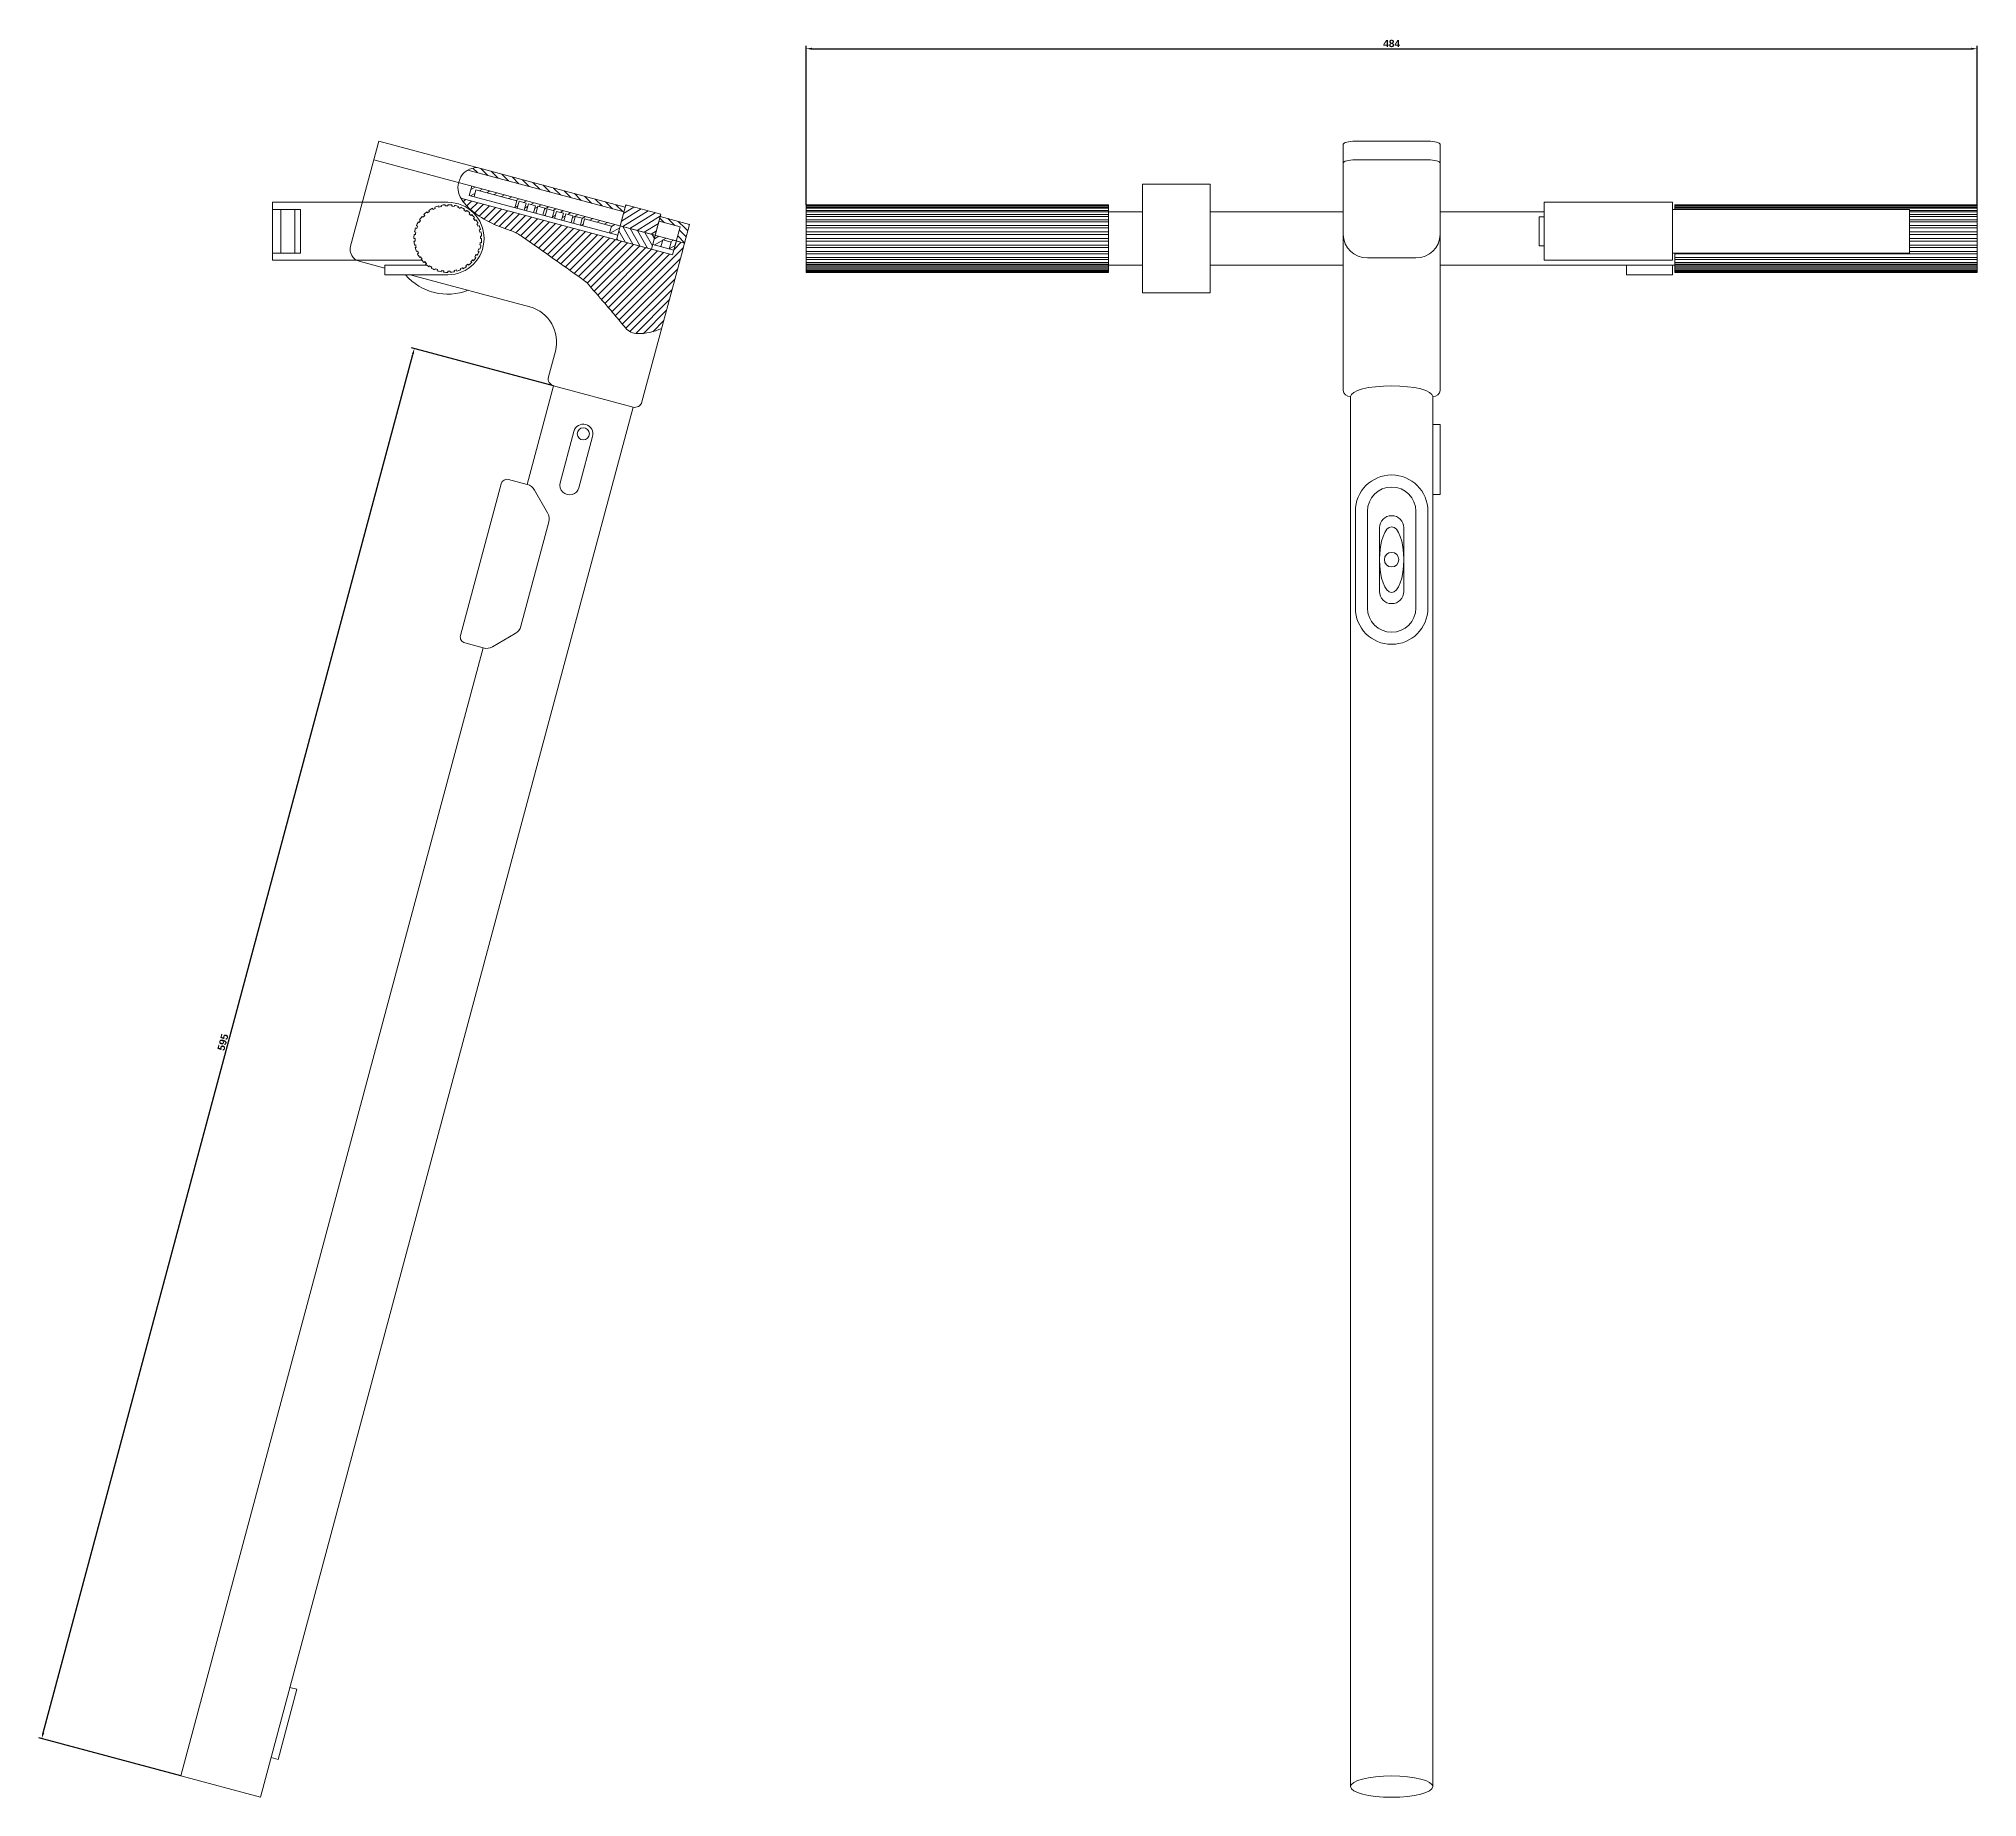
# Model space of a CAD drawing. Header units: millimetres. Extents: x 938 to 3563, y 1019 to 2364.
# Drawn here: x 938 to 1739, y 1637 to 2364 of the extents above; entities that cross this region are included whole.
import ezdxf

# ---------------------------------------------------------------- set-up
doc = ezdxf.new("R2010")
doc.units = ezdxf.units.MM
doc.layers.add('01_Contornos', color=7, linetype='Continuous', lineweight=20)
doc.layers.add('04_Cotas', color=3, linetype='Continuous', lineweight=18)
doc.styles.add('EstiloCota', font='arialbd.ttf', dxfattribs={"height": 3})
doc.dimstyles.new('CotasUNE', dxfattribs={"dimtxt": 3, "dimasz": 2.5, "dimexe": 1.25, "dimexo": 0, "dimtad": 1, "dimtxsty": 'EstiloCota', "dimcen": 2.5, "dimclrd": 256, "dimclrt": 256, "dimadec": 0, "dimazin": 0, "dimtfac": 1, "dimtmove": 0, "dimatfit": 3, "dimfxl": 1, "dimarcsym": 0})

msp = doc.modelspace()

# ---------------------------------------------------------------- blocks, each defined once
blk = doc.blocks.new('*D374')
at = {"layer": '04_Cotas', "color": 0, "lineweight": -2, "transparency": 16777216}
for p, q in [((1150.47, 2220.72), (1091.72, 2236.47)), ((996.48, 1646), (937.72, 1661.74))]:
    blk.add_line(p, q, dxfattribs=at)
at = {"layer": '04_Cotas', "lineweight": -2, "transparency": 16777216}
blk.add_line((939.57, 1663.83), (1092.28, 2233.73), dxfattribs=at)
at = {"layer": '04_Cotas', "transparency": 16777216}
for points in [[(1091.88, 2233.83), (1092.68, 2233.62), (1092.93, 2236.14)], [(939.17, 1663.94), (939.98, 1663.72), (938.93, 1661.42)]]:
    blk.add_solid(points, dxfattribs=at)
at = {"layer": '04_Cotas', "transparency": 16777216, "insert": (1013.84, 1949.34), "char_height": 3, "attachment_point": 5, "rotation": 75, "style": 'EstiloCota'}
blk.add_mtext('595', dxfattribs=at)
blk = doc.blocks.new('*D376')
at = {"layer": '04_Cotas', "color": 0, "lineweight": -2, "transparency": 16777216}
for p, q in [((1254.81, 2295.61), (1254.81, 2361.34)), ((1738.81, 2295.61), (1738.81, 2361.34))]:
    blk.add_line(p, q, dxfattribs=at)
at = {"layer": '04_Cotas', "lineweight": -2, "transparency": 16777216}
blk.add_line((1257.31, 2360.09), (1736.31, 2360.09), dxfattribs=at)
at = {"layer": '04_Cotas', "transparency": 16777216}
for points in [[(1257.31, 2360.51), (1257.31, 2359.68), (1254.81, 2360.09)], [(1736.31, 2360.51), (1736.31, 2359.68), (1738.81, 2360.09)]]:
    blk.add_solid(points, dxfattribs=at)
at = {"layer": '04_Cotas', "transparency": 16777216, "insert": (1496.81, 2362.25), "char_height": 3, "attachment_point": 5, "style": 'EstiloCota'}
blk.add_mtext('484', dxfattribs=at)

# ---------------------------------------------------------------- dimensions: what is measured, and where the dimension line sits
at = {"layer": '04_Cotas'}
dim = msp.add_linear_dim(base=(1738.81, 2360.092), p1=(1254.81, 2295.615), p2=(1738.81, 2295.615), dimstyle='CotasUNE', dxfattribs=at)
dim.commit()
dim.dimension.update_dxf_attribs({"geometry": '*D376', "text_midpoint": (1496.81, 2360.092), "dimtype": 160})
dim = msp.add_aligned_dim(p1=(996.476, 1645.996), p2=(1150.474, 2220.722), distance=59.579, dimstyle='CotasUNE', dxfattribs=at)
dim.commit()
dim.dimension.update_dxf_attribs({"geometry": '*D374', "text_midpoint": (1013.842, 1949.337)})

# ---------------------------------------------------------------- hatches: boundary and pattern name
at = {"layer": '01_Contornos'}
h = msp.add_hatch(dxfattribs=at)
h.set_pattern_fill('ANSI31', color=256, scale=0.7, angle=90)
h.set_pattern_definition([(135, (0, -145.8448), (-1.5715448, -1.5715448), [])])
h.paths.add_polyline_path([(1194.585, 2290.689), (1194.068, 2288.757), (1206.142, 2285.522), (1206.66, 2287.453)])
h.paths.add_polyline_path([(1118.76, 2311.006, 0.111254), (1115.009, 2309.94), (1179.579, 2292.639), (1180.097, 2294.571)])
h.paths.add_polyline_path([(1206.142, 2285.522), (1202.761, 2286.427), (1201.208, 2280.632), (1204.589, 2279.726)])
h = msp.add_hatch(dxfattribs=at)
h.set_pattern_fill('LINE', color=256, scale=0.7, angle=30)
h.set_pattern_definition([(30, (1057.523, 2275.6506), (-1.11125, 1.92474), [])])
h.paths.add_polyline_path([(1118.363, 2301.795), (1135.266, 2297.266), (1134.49, 2294.368), (1135.456, 2294.109), (1136.232, 2297.007), (1139.13, 2296.23), (1138.354, 2293.333), (1139.32, 2293.074), (1140.096, 2295.972), (1142.994, 2295.195), (1142.217, 2292.297), (1143.183, 2292.039), (1143.96, 2294.936), (1146.858, 2294.16), (1146.081, 2291.262), (1147.047, 2291.003), (1147.824, 2293.901), (1150.721, 2293.125), (1149.945, 2290.227), (1150.911, 2289.968), (1151.687, 2292.866), (1154.585, 2292.089), (1153.809, 2289.192), (1154.774, 2288.933), (1155.551, 2291.83), (1158.449, 2291.054), (1157.672, 2288.156), (1158.638, 2287.897), (1159.415, 2290.795), (1162.312, 2290.019), (1161.536, 2287.121), (1162.502, 2286.862), (1163.278, 2289.76), (1174.386, 2286.783), (1173.61, 2283.886), (1176.991, 2282.98), (1178.026, 2286.844), (1116.69, 2303.279), (1115.654, 2299.415), (1117.586, 2298.897)])
h.paths.add_polyline_path([(1195.637, 2281.089), (1199.018, 2280.184), (1198.241, 2277.286), (1200.173, 2276.768), (1201.208, 2280.632), (1192.515, 2282.961), (1191.48, 2279.098), (1194.86, 2278.192)])
h = msp.add_hatch(dxfattribs=at)
h.set_pattern_fill('ANSI31', color=256, scale=0.7)
h.set_pattern_definition([(45, (0, -145.8448), (-1.5715448, 1.5715448), [])])
h.paths.add_polyline_path([(1175.724, 2249.981, 0.0066009), (1180.171, 2244.677, 0.214734), (1185.238, 2242.31, 0.1147459), (1195.142, 2244.47), (1203.295, 2274.896), (1204.589, 2279.726), (1201.208, 2280.632), (1199.655, 2274.836), (1112.196, 2298.271, 0.0799082), (1115.927, 2293.819, 0.0613553), (1123.847, 2288.502, 0.0401359), (1132.524, 2284.951, -0.0748081), (1137.054, 2282.72, -0.001591), (1142.663, 2278.799, -0.0009963), (1151.588, 2272.492, -0.001033), (1163.978, 2263.659, -0.0010325), (1171.641, 2254.84, -0.0071993)])
h = msp.add_hatch(dxfattribs=at)
h.set_pattern_fill('ANSI31', color=256, scale=0.7, angle=347)
h.set_pattern_definition([(32, (0, -145.8448), (-1.1777456, 1.8847869), [])])
h.paths.add_polyline_path([(1194.844, 2291.655), (1180.355, 2295.537), (1180.097, 2294.571), (1178.026, 2286.844), (1192.515, 2282.961), (1194.585, 2290.689)])
h = msp.add_hatch(dxfattribs=at)
h.set_pattern_fill('ANSI31', color=256, scale=0.7, angle=75)
h.set_pattern_definition([(120, (979.026, 2232.9485), (-1.924741, -1.11125), [])])
h.paths.add_polyline_path([(1185.27, 2284.902), (1178.026, 2286.844), (1176.473, 2281.048), (1183.718, 2279.107)])
h.paths.add_polyline_path([(1192.515, 2282.961), (1185.27, 2284.902), (1183.718, 2279.107), (1190.962, 2277.166)])

# ---------------------------------------------------------------- linework, layer by layer
for p, q in [((1078.191, 2321.876), (1066.545, 2278.41)), ((1078.191, 2321.876), (1180.097, 2294.571)), ((1476.81, 2320.582), (1476.81, 2218.831)), ((1481.81, 2321.876), (1511.81, 2321.876)), ((1516.81, 2320.582), (1516.81, 2218.831)), ((1204.589, 2279.726), (1076.121, 2314.149)), ((1115.009, 2309.94), (1179.579, 2292.639)), ((1481.81, 2314.149), (1511.81, 2314.149)), ((1116.69, 2303.279), (1115.654, 2299.415)), ((1115.654, 2299.415), (1176.991, 2282.98)), ((1117.586, 2298.897), (1118.363, 2301.795)), ((1118.363, 2301.795), (1135.266, 2297.266)), ((1421.81, 2304.115), (1393.81, 2304.115)), ((1393.81, 2259.115), (1393.81, 2304.115)), ((1421.81, 2304.115), (1421.81, 2259.115)), ((1106.744, 2296.615), (1034.244, 2296.615)), ((1034.244, 2296.615), (1034.244, 2272.615)), ((1034.244, 2293.615), (1045.844, 2293.615)), ((1037.76, 2275.615), (1037.76, 2293.615)), ((1043.56, 2275.615), (1043.56, 2293.615)), ((1045.844, 2275.615), (1045.844, 2293.615)), ((1097.198, 2291.161), (1096.844, 2291.514)), ((1098.409, 2292.234), (1098.13, 2292.651)), ((1099.244, 2292.839), (1098.966, 2293.255)), ((1100.64, 2293.656), (1100.449, 2294.119)), ((1101.578, 2294.087), (1101.386, 2294.549)), ((1103.107, 2294.615), (1103.009, 2295.107)), ((1104.11, 2294.855), (1104.013, 2295.346)), ((1105.713, 2295.075), (1105.713, 2295.577)), ((1106.744, 2295.115), (1106.744, 2295.615)), ((1108.359, 2295.018), (1108.457, 2295.509)), ((1109.378, 2294.855), (1109.475, 2295.346)), ((1110.943, 2294.445), (1111.135, 2294.908)), ((1111.91, 2294.087), (1112.101, 2294.549)), ((1112.189, 2298.273), (1199.655, 2274.836)), ((1113.365, 2293.379), (1113.644, 2293.796)), ((1114.244, 2292.839), (1114.522, 2293.255)), ((1115.533, 2291.861), (1115.888, 2292.216)), ((1116.29, 2291.161), (1116.643, 2291.514)), ((1134.49, 2294.368), (1135.266, 2297.266)), ((1135.456, 2294.109), (1136.232, 2297.007)), ((1136.232, 2297.007), (1139.13, 2296.23)), ((1138.354, 2293.333), (1139.13, 2296.23)), ((1139.32, 2293.074), (1140.096, 2295.972)), ((1140.096, 2295.972), (1142.994, 2295.195)), ((1142.217, 2292.297), (1142.994, 2295.195)), ((1143.183, 2292.039), (1143.96, 2294.936)), ((1143.96, 2294.936), (1146.858, 2294.16)), ((1146.081, 2291.262), (1146.858, 2294.16)), ((1147.047, 2291.003), (1147.824, 2293.901)), ((1147.824, 2293.901), (1150.721, 2293.125)), ((1149.945, 2290.227), (1150.721, 2293.125)), ((1150.911, 2289.968), (1151.687, 2292.866)), ((1151.687, 2292.866), (1154.585, 2292.089)), ((1153.809, 2289.192), (1154.585, 2292.089)), ((1154.774, 2288.933), (1155.551, 2291.83)), ((1155.551, 2291.83), (1158.449, 2291.054)), ((1176.473, 2281.048), (1180.355, 2295.537)), ((1178.026, 2286.844), (1180.097, 2294.571)), ((1180.097, 2294.571), (1180.355, 2295.537)), ((1180.097, 2294.571), (1180.097, 2294.571)), ((1194.844, 2291.655), (1180.355, 2295.537)), ((1190.962, 2277.166), (1194.844, 2291.655)), ((1194.585, 2290.689), (1194.844, 2291.655)), ((1254.81, 2267.615), (1254.81, 2295.615)), ((1254.81, 2295.615), (1379.81, 2295.615)), ((1254.81, 2295.346), (1379.81, 2295.346)), ((1254.81, 2295.107), (1379.81, 2295.107)), ((1254.81, 2294.549), (1379.81, 2294.549)), ((1254.81, 2294.119), (1379.81, 2294.119)), ((1254.81, 2293.255), (1379.81, 2293.255)), ((1254.81, 2292.651), (1379.81, 2292.651)), ((1393.81, 2292.615), (1254.81, 2292.615)), ((1254.81, 2291.514), (1379.81, 2291.514)), ((1379.81, 2295.615), (1379.81, 2267.615)), ((1476.81, 2292.615), (1421.81, 2292.615)), ((1516.81, 2292.615), (1559.811, 2292.615)), ((1559.811, 2272.615), (1559.811, 2296.615)), ((1612.811, 2296.615), (1559.811, 2296.615)), ((1612.811, 2272.615), (1612.811, 2296.615)), ((1612.811, 2293.615), (1710.751, 2293.615)), ((1738.81, 2295.615), (1613.81, 2295.615)), ((1613.81, 2295.615), (1613.81, 2293.615)), ((1738.81, 2295.346), (1613.81, 2295.346)), ((1738.81, 2295.107), (1613.81, 2295.107)), ((1738.81, 2294.549), (1613.81, 2294.549)), ((1738.81, 2294.119), (1613.81, 2294.119)), ((1710.751, 2275.615), (1710.751, 2293.615)), ((1738.81, 2293.255), (1710.751, 2293.255)), ((1738.81, 2292.651), (1710.751, 2292.651)), ((1710.751, 2292.615), (1738.81, 2292.615)), ((1738.81, 2291.514), (1710.751, 2291.514)), ((1738.81, 2267.615), (1738.81, 2295.615)), ((1093.341, 2283.23), (1092.849, 2283.328)), ((1093.503, 2284.248), (1093.013, 2284.346)), ((1093.913, 2285.814), (1093.45, 2286.005)), ((1094.271, 2286.781), (1093.809, 2286.972)), ((1094.979, 2288.236), (1094.562, 2288.514)), ((1095.519, 2289.115), (1095.103, 2289.393)), ((1096.497, 2290.404), (1096.142, 2290.758)), ((1117.363, 2289.95), (1117.78, 2290.228)), ((1117.969, 2289.115), (1118.384, 2289.393)), ((1118.785, 2287.718), (1119.249, 2287.91)), ((1119.216, 2286.781), (1119.678, 2286.972)), ((1119.745, 2285.251), (1120.236, 2285.349)), ((1119.984, 2284.248), (1120.475, 2284.346)), ((1157.672, 2288.156), (1158.449, 2291.054)), ((1158.638, 2287.897), (1159.415, 2290.795)), ((1159.415, 2290.795), (1162.312, 2290.019)), ((1161.536, 2287.121), (1162.312, 2290.019)), ((1162.502, 2286.862), (1163.278, 2289.76)), ((1163.278, 2289.76), (1174.386, 2286.783)), ((1173.61, 2283.886), (1174.386, 2286.783)), ((1178.026, 2286.844), (1192.515, 2282.961)), ((1192.515, 2282.961), (1194.585, 2290.689)), ((1194.068, 2288.757), (1202.761, 2286.427)), ((1194.585, 2290.689), (1206.66, 2287.453)), ((1199.655, 2274.836), (1202.761, 2286.427)), ((1206.66, 2287.453), (1204.589, 2279.726)), ((1254.81, 2290.758), (1379.81, 2290.758)), ((1254.81, 2289.393), (1379.81, 2289.393)), ((1254.81, 2288.514), (1379.81, 2288.514)), ((1254.81, 2286.972), (1379.81, 2286.972)), ((1254.81, 2286.005), (1379.81, 2286.005)), ((1254.81, 2284.346), (1379.81, 2284.346)), ((1254.81, 2283.328), (1379.81, 2283.328)), ((1557.811, 2290.615), (1559.811, 2290.615)), ((1557.811, 2278.615), (1557.811, 2290.615)), ((1738.81, 2290.758), (1710.751, 2290.758)), ((1738.81, 2289.393), (1710.751, 2289.393)), ((1738.81, 2288.514), (1710.751, 2288.514)), ((1738.81, 2286.972), (1710.751, 2286.972)), ((1738.81, 2286.005), (1710.751, 2286.005)), ((1738.81, 2284.346), (1710.751, 2284.346)), ((1738.81, 2283.328), (1710.751, 2283.328)), ((1045.844, 2275.615), (1034.244, 2275.615)), ((1093.244, 2281.615), (1092.744, 2281.615)), ((1093.283, 2280.584), (1092.782, 2280.584)), ((1093.503, 2278.981), (1093.013, 2278.883)), ((1093.743, 2277.978), (1093.251, 2277.88)), ((1094.271, 2276.448), (1093.809, 2276.257)), ((1094.702, 2275.511), (1094.239, 2275.319)), ((1119.216, 2276.448), (1119.678, 2276.257)), ((1119.574, 2277.416), (1120.037, 2277.224)), ((1119.984, 2278.981), (1120.475, 2278.883)), ((1120.147, 2279.999), (1120.639, 2279.902)), ((1120.204, 2282.645), (1120.706, 2282.645)), ((1120.244, 2281.615), (1120.744, 2281.615)), ((1190.962, 2277.166), (1176.473, 2281.048)), ((1191.48, 2279.098), (1200.173, 2276.768)), ((1194.86, 2278.192), (1195.637, 2281.089)), ((1195.637, 2281.089), (1199.018, 2280.184)), ((1199.018, 2280.184), (1198.241, 2277.286)), ((1204.589, 2279.726), (1199.759, 2281.02)), ((1200.173, 2276.768), (1201.208, 2280.632)), ((1203.295, 2274.896), (1204.589, 2279.726)), ((1254.81, 2281.615), (1379.81, 2281.615)), ((1254.81, 2280.584), (1379.81, 2280.584)), ((1254.81, 2278.883), (1379.81, 2278.883)), ((1254.81, 2277.88), (1379.81, 2277.88)), ((1254.81, 2276.257), (1379.81, 2276.257)), ((1254.81, 2275.319), (1379.81, 2275.319)), ((1557.811, 2278.615), (1559.811, 2278.615)), ((1612.811, 2275.615), (1710.751, 2275.615)), ((1613.81, 2275.615), (1613.81, 2267.615)), ((1738.81, 2275.319), (1613.81, 2275.319)), ((1738.81, 2281.615), (1710.751, 2281.615)), ((1738.81, 2280.584), (1710.751, 2280.584)), ((1738.81, 2278.883), (1710.751, 2278.883)), ((1738.81, 2277.88), (1710.751, 2277.88)), ((1738.81, 2276.257), (1710.751, 2276.257)), ((1096.02, 2272.615), (1034.244, 2272.615)), ((1080.744, 2269.429), (1070.08, 2272.286)), ((1098.084, 2270.615), (1080.744, 2270.615)), ((1080.744, 2266.615), (1080.744, 2270.615)), ((1095.519, 2274.114), (1095.103, 2273.837)), ((1096.124, 2273.279), (1095.707, 2273.001)), ((1097.198, 2272.069), (1096.844, 2271.715)), ((1097.955, 2271.368), (1097.6, 2271.013)), ((1099.244, 2270.39), (1098.966, 2269.974)), ((1100.122, 2269.85), (1099.844, 2269.433)), ((1101.578, 2269.142), (1101.386, 2268.68)), ((1102.545, 2268.784), (1102.353, 2268.321)), ((1104.11, 2268.374), (1104.013, 2267.884)), ((1105.129, 2268.212), (1105.031, 2267.72)), ((1106.744, 2268.115), (1106.744, 2267.615)), ((1107.774, 2268.154), (1107.774, 2267.653)), ((1109.378, 2268.374), (1109.475, 2267.884)), ((1110.381, 2268.614), (1110.479, 2268.122)), ((1111.91, 2269.142), (1112.101, 2268.68)), ((1112.847, 2269.573), (1113.039, 2269.11)), ((1114.244, 2270.39), (1114.522, 2269.974)), ((1115.079, 2270.995), (1115.358, 2270.578)), ((1116.29, 2272.069), (1116.643, 2271.715)), ((1116.991, 2272.825), (1117.345, 2272.471)), ((1117.969, 2274.114), (1118.384, 2273.837)), ((1118.509, 2274.993), (1118.925, 2274.715)), ((1186.989, 2214.043), (1203.295, 2274.896)), ((1254.81, 2273.837), (1379.81, 2273.837)), ((1254.81, 2273.001), (1379.81, 2273.001)), ((1254.81, 2271.715), (1379.81, 2271.715)), ((1254.81, 2271.013), (1379.81, 2271.013)), ((1393.81, 2270.615), (1254.81, 2270.615)), ((1254.81, 2269.974), (1379.81, 2269.974)), ((1254.81, 2269.433), (1379.81, 2269.433)), ((1254.81, 2268.68), (1379.81, 2268.68)), ((1254.81, 2268.321), (1379.81, 2268.321)), ((1254.81, 2267.884), (1379.81, 2267.884)), ((1254.81, 2267.72), (1379.81, 2267.72)), ((1379.81, 2267.615), (1254.81, 2267.615)), ((1476.81, 2270.615), (1421.81, 2270.615)), ((1486.81, 2273.58), (1506.81, 2273.58)), ((1516.81, 2270.615), (1738.81, 2270.615)), ((1559.811, 2272.615), (1612.811, 2272.615)), ((1593.811, 2266.615), (1593.811, 2270.615)), ((1612.811, 2266.615), (1612.811, 2270.615)), ((1738.81, 2273.837), (1613.81, 2273.837)), ((1738.81, 2273.001), (1613.81, 2273.001)), ((1738.81, 2271.715), (1613.81, 2271.715)), ((1738.81, 2271.013), (1613.81, 2271.013)), ((1738.81, 2269.974), (1613.81, 2269.974)), ((1738.81, 2269.433), (1613.81, 2269.433)), ((1738.81, 2268.68), (1613.81, 2268.68)), ((1738.81, 2268.321), (1613.81, 2268.321)), ((1738.81, 2267.884), (1613.81, 2267.884)), ((1738.81, 2267.72), (1613.81, 2267.72)), ((1738.81, 2267.615), (1613.81, 2267.615)), ((1106.744, 2266.615), (1080.744, 2266.615)), ((1140.593, 2253.392), (1091.246, 2266.615)), ((1421.81, 2259.115), (1393.81, 2259.115)), ((1593.811, 2266.615), (1612.811, 2266.615)), ((1148.352, 2224.396), (1151.199, 2235.021)), ((1150.474, 2220.722), (1139.554, 2179.97)), ((1150.474, 2220.722), (1183.315, 2211.922)), ((1183.315, 2211.922), (1029.318, 1637.196)), ((1479.81, 1641.596), (1479.81, 2216.322)), ((1513.81, 1641.596), (1513.81, 2216.322)), ((1513.81, 2204.731), (1516.81, 2204.731)), ((1516.81, 2204.731), (1516.81, 2175.753)), ((1153.196, 2180.652), (1158.89, 2201.902)), ((1166.617, 2199.832), (1160.923, 2178.581)), ((1112.01, 2117.469), (1128.834, 2180.254)), ((1131.895, 2182.022), (1139.554, 2179.97)), ((1142.59, 2177.64), (1148.019, 2168.237)), ((1516.81, 2175.753), (1513.81, 2175.753)), ((1148.519, 2164.443), (1136.964, 2121.319)), ((1481.81, 2168.862), (1481.81, 2128.862)), ((1486.81, 2168.862), (1486.81, 2128.862)), ((1506.81, 2128.862), (1506.81, 2168.862)), ((1511.81, 2128.862), (1511.81, 2168.862)), ((1491.81, 2162.042), (1491.81, 2135.681)), ((1501.81, 2135.681), (1501.81, 2162.042)), ((1125.231, 2112.854), (1134.634, 2118.283)), ((996.476, 1645.996), (1121.437, 2112.355)), ((1113.778, 2114.407), (1121.437, 2112.355)), ((1041.482, 1682.594), (1044.38, 1681.818)), ((1044.38, 1681.818), (1036.615, 1652.84)), ((1036.615, 1652.84), (1033.718, 1653.617)), ((996.476, 1645.996), (1029.318, 1637.196))]:
    msp.add_line(p, q, dxfattribs=at)
msp.add_lwpolyline([(1118.76, 2311.006, 0.1198783), (1114.747, 2309.792, 0.1367137), (1112.185, 2307.132, 0.1135123), (1110.959, 2302.682, 0.1360203), (1111.833, 2298.908, 0.0899977), (1115.927, 2293.819, 0.0613553), (1123.847, 2288.502, 0.0401359), (1132.524, 2284.951, -0.0748081), (1137.054, 2282.72, -0.001591), (1142.663, 2278.799, -0.0009963), (1151.588, 2272.492, -0.0009869), (1163.426, 2264.054, -0.0204523), (1163.979, 2263.623, -0.0376478), (1164.195, 2263.41, -0.0010033), (1171.641, 2254.84, -0.0071993), (1175.724, 2249.981, 0.0066009), (1180.171, 2244.677, 0.214734), (1185.238, 2242.31, 0.1147459), (1195.142, 2244.47)], format="xyb", dxfattribs=at)
for centre, radius in [((1162.753, 2200.867), 2.5), ((1496.81, 2148.862), 3)]:
    msp.add_circle(centre, radius, dxfattribs=at)
for centre, radius, start, end in [((1106.744, 2281.615), 13.5, 135, 139.378581), ((1106.744, 2281.615), 14, 127.971914, 135), ((1106.744, 2281.615), 13.5, 123.75, 128.128581), ((1106.744, 2281.615), 14, 116.721914, 123.75), ((1106.744, 2281.615), 13.5, 112.5, 116.878581), ((1106.744, 2281.615), 14, 105.471914, 112.5), ((1106.744, 2281.615), 13.5, 101.25, 105.628581), ((1106.744, 2281.615), 14, 94.221914, 101.25), ((1106.744, 2281.615), 13.5, 90, 94.378581), ((1106.744, 2281.615), 15, 270, 90), ((1106.744, 2281.615), 14, 82.971914, 90), ((1106.744, 2281.615), 13.5, 78.75, 83.128581), ((1106.744, 2281.615), 14, 71.721914, 78.75), ((1106.744, 2281.615), 13.5, 67.5, 71.878581), ((1106.744, 2281.615), 14, 60.471914, 67.5), ((1106.744, 2281.615), 13.5, 56.25, 60.628581), ((1106.744, 2281.615), 14, 49.221914, 56.25), ((1106.744, 2281.615), 13.5, 45, 49.378581), ((1106.744, 2281.615), 14, 37.971914, 45), ((1106.744, 2281.615), 14, 172.971914, 180), ((1106.744, 2281.615), 14, 161.721914, 168.75), ((1106.744, 2281.615), 13.5, 168.75, 173.128581), ((1106.744, 2281.615), 14, 150.471914, 157.5), ((1106.744, 2281.615), 13.5, 157.5, 161.878581), ((1106.744, 2281.615), 13.5, 146.25, 150.628581), ((1106.744, 2281.615), 14, 139.221914, 146.25), ((1106.744, 2281.615), 13.5, 33.75, 38.128581), ((1106.744, 2281.615), 14, 26.721914, 33.75), ((1106.744, 2281.615), 13.5, 22.5, 26.878581), ((1106.744, 2281.615), 14, 15.471914, 22.5), ((1106.744, 2281.615), 13.5, 11.25, 15.628581), ((1106.744, 2281.615), 14, 4.221914, 11.25), ((1071.374, 2277.116), 5, 165, 255), ((1106.744, 2281.615), 14, 184.221914, 191.25), ((1106.744, 2281.615), 13.5, 180, 184.378581), ((1106.744, 2281.615), 14, 195.471914, 202.5), ((1106.744, 2281.615), 13.5, 191.25, 195.628581), ((1106.744, 2281.615), 14, 206.721914, 213.75), ((1106.744, 2281.615), 13.5, 202.5, 206.878581), ((1106.744, 2281.615), 14, 330.471914, 337.5), ((1106.744, 2281.615), 13.5, 337.5, 341.878581), ((1106.744, 2281.615), 13.5, 348.75, 353.128581), ((1106.744, 2281.615), 14, 341.721914, 348.75), ((1106.744, 2281.615), 13.5, 0, 4.378581), ((1106.744, 2281.615), 14, 352.971914, 0), ((1106.744, 2281.615), 13.5, 213.75, 218.128581), ((1106.744, 2281.615), 14, 217.971914, 225), ((1106.744, 2281.615), 13.5, 225, 229.378581), ((1106.744, 2281.615), 14, 229.221914, 236.25), ((1106.744, 2281.615), 13.5, 236.25, 240.628581), ((1106.744, 2281.615), 14, 240.471914, 247.5), ((1106.744, 2281.615), 13.5, 247.5, 251.878581), ((1106.744, 2281.615), 14, 251.721914, 258.75), ((1106.744, 2281.615), 13.5, 258.75, 263.128581), ((1106.744, 2281.615), 14, 262.971914, 270), ((1106.744, 2281.615), 13.5, 270, 274.378581), ((1106.744, 2281.615), 14, 274.221914, 281.25), ((1106.744, 2281.615), 13.5, 281.25, 285.628581), ((1106.744, 2281.615), 14, 285.471914, 292.5), ((1106.744, 2281.615), 13.5, 292.5, 296.878581), ((1106.744, 2281.615), 14, 296.721914, 303.75), ((1106.744, 2281.615), 13.5, 303.75, 308.128581), ((1106.744, 2281.615), 14, 307.971914, 315), ((1106.744, 2281.615), 13.5, 315, 319.378581), ((1106.744, 2281.615), 14, 319.221914, 326.25), ((1106.744, 2281.615), 13.5, 326.25, 330.628581), ((1106.744, 2281.615), 23, 220.705707, 291.452682), ((1136.71, 2238.903), 15, 345, 75), ((1151.25, 2223.619), 3, 165, 255), ((1184.092, 2214.82), 3, 255, 345), ((1162.753, 2200.867), 4, 345, 165), ((1131.248, 2179.607), 2.5, 75, 165), ((1138.26, 2175.14), 5, 30, 75), ((1157.059, 2179.616), 4, 165, 345), ((1496.81, 2168.862), 15, 0, 180), ((1496.81, 2168.862), 10, 0, 180), ((1143.689, 2165.737), 5, 345, 30), ((1496.81, 2162.042), 5, 0, 180), ((1496.81, 2135.681), 5, 180, 0), ((1496.81, 2128.862), 15, 180, 0), ((1496.81, 2128.862), 10, 180, 0), ((1114.425, 2116.822), 2.5, 165, 255), ((1132.134, 2122.614), 5, 300, 345), ((1122.731, 2117.185), 5, 255, 300)]:
    msp.add_arc(centre, radius, start, end, dxfattribs=at)
at = {"layer": '01_Contornos', "extrusion": (0, 0, -1)}
for centre, major_axis, ratio, start_param, end_param in [((1481.81, 2320.582), (5, 0), 0.258819, 3.1415927, 4.712389), ((1481.81, 2312.855), (5, 0), 0.258819, 3.1415927, 4.712389), ((1479.81, 2218.831), (-3, 0), 0.8407719, 4.712389, 6.2831853)]:
    msp.add_ellipse(centre, major_axis=major_axis, ratio=ratio, start_param=start_param, end_param=end_param, dxfattribs=at)
at = {"layer": '01_Contornos'}
for centre, major_axis, ratio, start_param, end_param in [((1511.81, 2320.582), (-5, 0), 0.258819, 3.1415927, 4.712389), ((1511.81, 2312.855), (-5, 0), 0.258819, 3.1415927, 4.712389), ((1486.81, 2283.239), (-10, 0), 0.9659258, 0, 1.5707963), ((1506.81, 2283.239), (10, 0), 0.9659258, 4.712389, 6.2831853), ((1496.81, 2216.322), (-17, 0), 0.258819, 3.1415927, 6.2831853), ((1513.81, 2218.831), (3, 0), 0.8407719, 4.712389, 6.2831853)]:
    msp.add_ellipse(centre, major_axis=major_axis, ratio=ratio, start_param=start_param, end_param=end_param, dxfattribs=at)
for centre, major_axis, ratio in [((1496.81, 2148.862), (0, 13.606), 0.3674904), ((1496.81, 1641.596), (-17, 0), 0.258819)]:
    msp.add_ellipse(centre, major_axis=major_axis, ratio=ratio, dxfattribs=at)

msp.set_redraw_order([(e.dxf.handle, doc.entitydb.next_handle()) for e in msp.query("TEXT MTEXT ATTDEF DIMENSION ARC_DIMENSION")])  # texts and dimensions are drawn at this point

doc.saveas('drawing.dxf')
